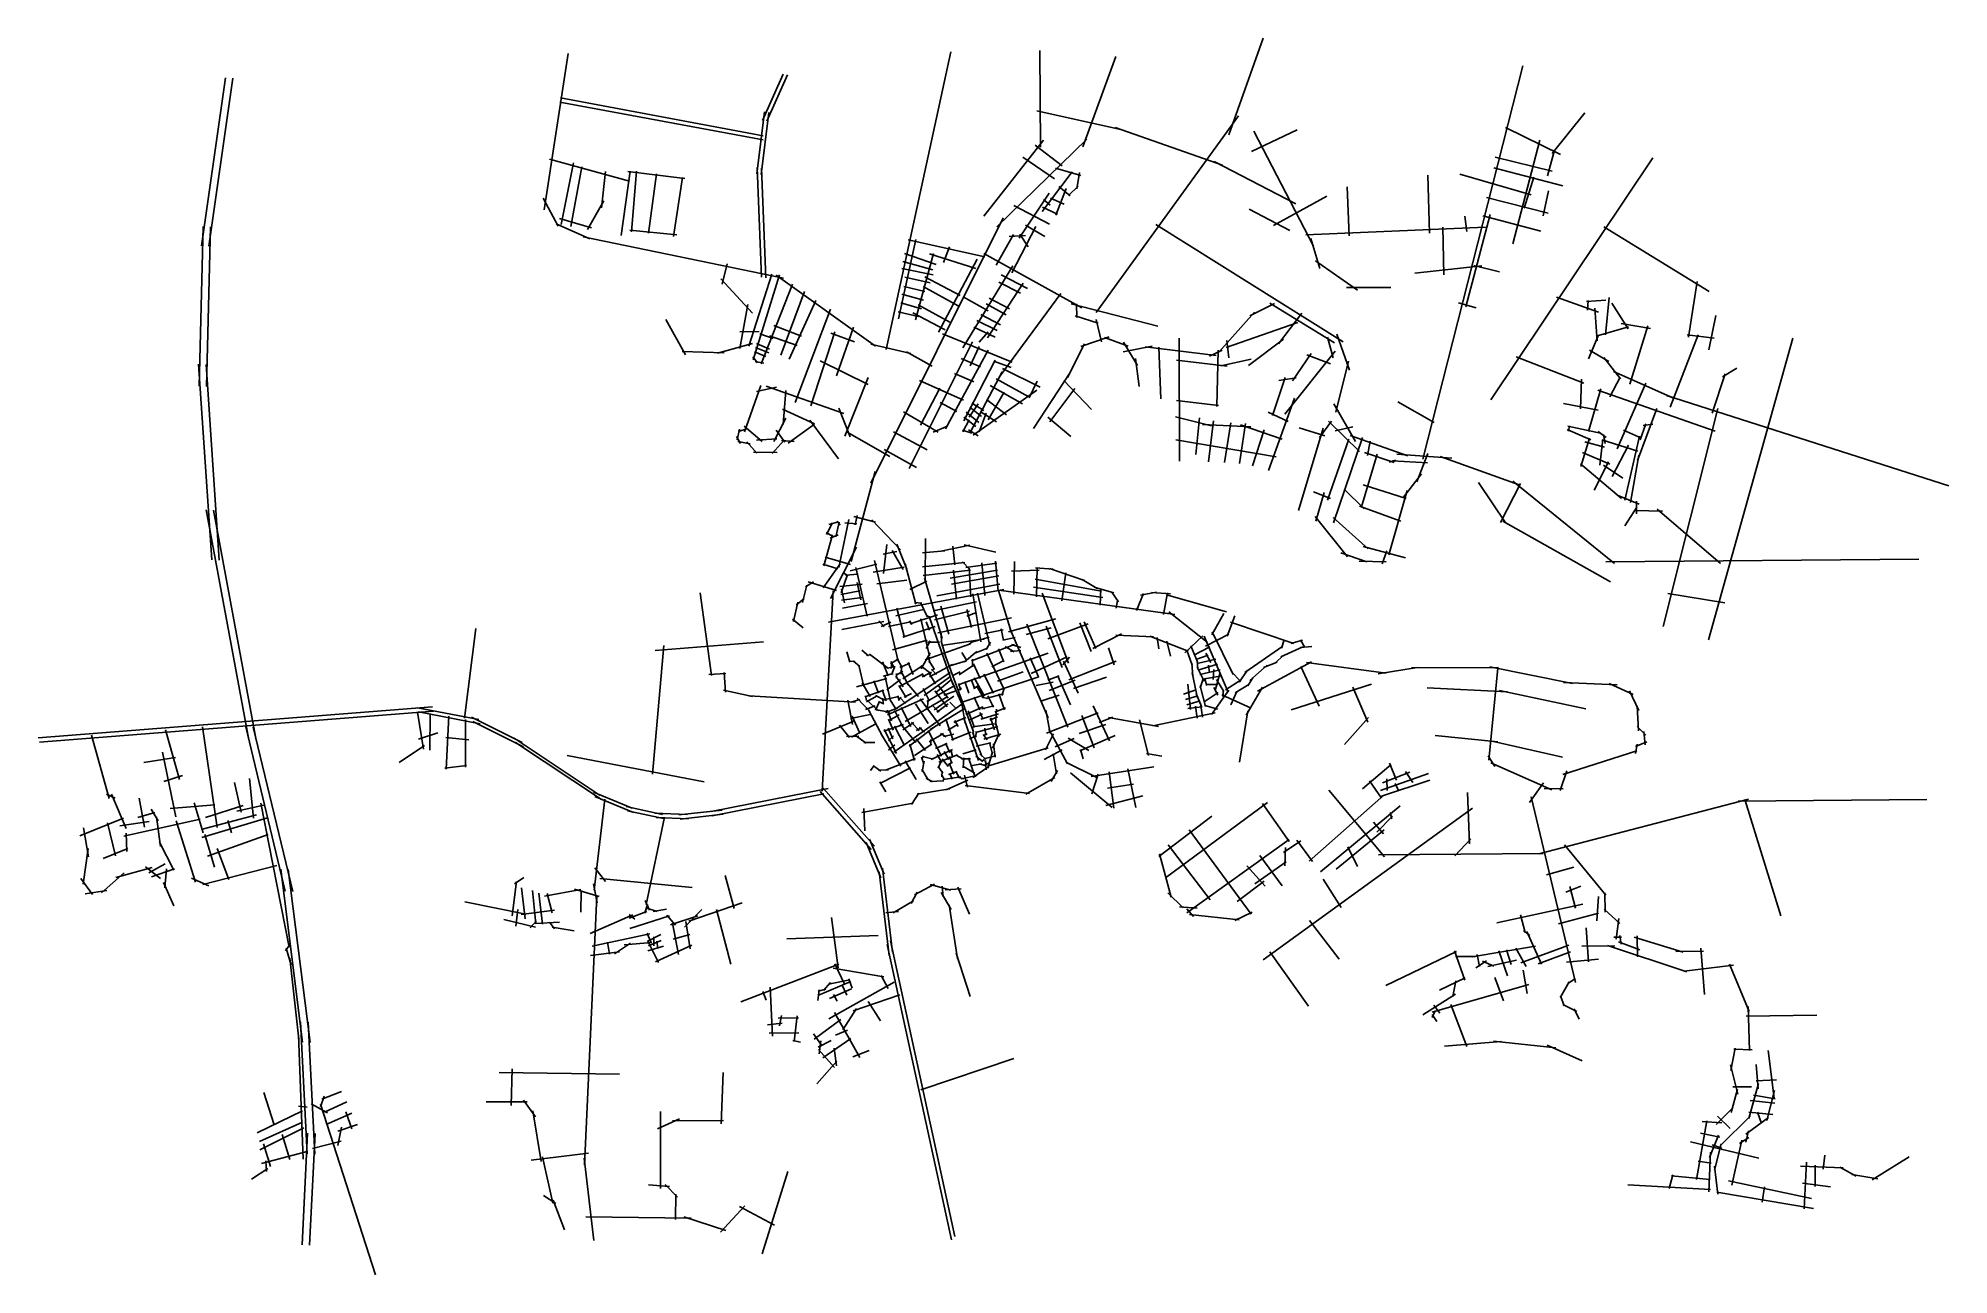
# Model space of a CAD drawing. Header units: metres. Extents: x -5894 to 1804, y -1131 to 3852.
import ezdxf

# ---------------------------------------------------------------- set-up
doc = ezdxf.new("R2010")
doc.units = ezdxf.units.M
doc.header["$MEASUREMENT"] = 0
doc.layers.add('路网', color=2, linetype='Continuous')

msp = doc.modelspace()

# ---------------------------------------------------------------- linework, layer by layer
at = {"layer": '路网'}
for p, q in [((-1096.6, 3462.3), (-957.8, 3852)), ((-3855.5, 3160.3), (-3759.2, 3791)), ((-2477.3, 2597.1), (-2217.1, 3796.9)), ((-1855.6, 3413), (-1858.3, 3802.3)), ((-1685.1, 3413.8), (-1552.7, 3778.3)), ((-2975.7, 3520.4), (-2892.8, 3707.6)), ((-2958.2, 3517.7), (-2875.3, 3704.8)), ((-315.3, 2156.2), (87.9, 3741.2)), ((-5140.1, 3692.8), (-5236.5, 3015)), ((-5110.1, 3691.5), (-5206.5, 3013.6)), ((-3792.8, 3594.9), (-2973.5, 3441.9)), ((-3790.1, 3611.8), (-2972.8, 3459.2)), ((-2998.9, 3305), (-2967.6, 3555.3)), ((-2981.4, 3302.2), (-2950.1, 3552.5)), ((-1870.9, 3559), (-1526.7, 3483.1)), ((206.3, 3386.9), (337.3, 3550.8)), ((-1631.8, 2747), (-1057.6, 3539.3)), ((-1555.1, 3492.4), (-1122, 3340.3)), ((-1004.8, 3395.5), (-821.7, 3483.3)), ((-996.2, 3477.7), (-755.9, 3014.5)), ((17.9, 3492.5), (240.2, 3383.8)), ((-2084.4, 3135.1), (-1844, 3441.1)), ((-2031.4, 3091.8), (-1668.6, 3444.5)), ((-1767.8, 3337.3), (-1877, 3420.7)), ((47.7, 3023.1), (156.7, 3441.5)), ((186.8, 3298), (215.1, 3400.5)), ((-3834.6, 3364.7), (-3511.5, 3275.3)), ((-3787, 3100.8), (-3737.3, 3350.3)), ((-3703.4, 3334.1), (-3748.3, 3093.5)), ((-3624.5, 3168.7), (-3607.8, 3314.2)), ((-3509, 3316.7), (-3545.1, 3057.6)), ((-3518.8, 3314.7), (-3289.1, 3286.3)), ((-3504.3, 3071.9), (-3483.8, 3316)), ((-2979.5, 2889.5), (-2997.6, 3330.6)), ((-2961.9, 2886.7), (-2980, 3327.8)), ((-1926.6, 3373.1), (-1799, 3285)), ((-1849.1, 3154.3), (-1728.3, 3313.5)), ((-1795.2, 3328), (-1693.6, 3298.1)), ((-1698.9, 3311.1), (-1709.5, 3245.2)), ((-1156.1, 3354.7), (-826.6, 3185.2)), ((611.5, 3370), (-41.4, 2395.2)), ((-28.8, 3330.2), (249.4, 3257.7)), ((-24, 3372), (205.6, 3316.2)), ((-3403.5, 3305.6), (-3435.1, 3066.5)), ((-3334.9, 3052.4), (-3298.8, 3290.8)), ((-1752.8, 3246.2), (-1793.7, 3138.4)), ((-1735.5, 3216.8), (-1781.7, 3253.9)), ((-1703.7, 3256.3), (-1742.7, 3218.3)), ((-620.3, 3253.2), (-611.6, 3056.1)), ((-288.2, 3066.7), (-295.2, 3299.5)), ((-166.2, 3304.6), (121.2, 3221.2)), ((93.5, 3167), (131.9, 3291.8)), ((169.8, 3136), (191.7, 3237.4)), ((-3859.3, 3207.3), (-3798.9, 3093.9)), ((-3680.4, 3080.5), (-3615.7, 3196.8)), ((-1963.4, 3177.9), (-1820, 3102)), ((-1941.5, 3046.5), (-1821, 3228)), ((-1786.5, 3143.2), (-1848.2, 3171.1)), ((-1842.9, 3201.4), (-1816.4, 3178.8)), ((-1815.9, 3207.7), (-1760, 3183.2)), ((-1014.7, 3163.6), (-851.2, 3076.9)), ((-917.3, 3097.6), (-701.8, 3215.5)), ((-58.7, 3210.2), (190.6, 3146.7)), ((-5229.9, 3092.9), (-5245.7, 2450.3)), ((-5199.9, 3091.6), (-5215.7, 2449)), ((-3807.7, 3103.7), (-3672.1, 3043.4)), ((-3793.2, 3125.9), (-3664.2, 3087.8)), ((-2539.2, 2058.4), (-2006.7, 3128.4)), ((-1971.6, 2906.1), (-1874.6, 3092.8)), ((-1916.6, 3098.2), (-1838.7, 3053.3)), ((-1390.4, 3101.4), (-635.5, 2628.4)), ((-786.6, 3059.6), (-62.4, 3089.9)), ((-235, 3090.9), (-230.7, 2898.5)), ((-138.1, 3073.2), (-146.2, 3135.5)), ((-43.2, 3141.4), (-141.4, 2769.8)), ((-73.6, 3136.7), (160.3, 3074.8)), ((414.9, 3092.2), (838.8, 2831.5)), ((-3698.3, 3050.9), (-2890.9, 2885.3)), ((-3510.6, 3078), (-3321.3, 3059.2)), ((-2428.3, 2721.1), (-2357.9, 3041.2)), ((-2389.1, 3039), (-2080.2, 2971.4)), ((-2221.8, 3010.9), (-2247, 2947.6)), ((-2034.2, 2937.6), (-1964.4, 3060.3)), ((-1981.6, 3053.1), (-1915.7, 3057.4)), ((-1938.6, 3062.7), (-1904.7, 3011.6)), ((-766, 3044.8), (-729.9, 2923.9)), ((-3118.5, 2942.3), (-3138, 2860.9)), ((-2410.2, 2951.9), (-2289.4, 2918.9)), ((-2403, 2984.3), (-2276.5, 2939.7)), ((-2359.2, 2717.5), (-2287.2, 2984.3)), ((-2303.1, 2982.8), (-2116.8, 2923.9)), ((-2267.1, 2667.4), (-2111.1, 2962)), ((-2168.5, 2604.2), (-1967.6, 2934.4)), ((-2084.2, 2984.1), (-1689.3, 2764.9)), ((-748.2, 2954.9), (-578.6, 2836.3)), ((-347.8, 2905.5), (-78, 2934.1)), ((-110.1, 2936.7), (-6, 2910.7)), ((-3143.1, 2882.9), (-3015.8, 2743.9)), ((-3031.1, 2611.6), (-2938.6, 2901.6)), ((-3013.1, 2556.3), (-2906.8, 2897.8)), ((-2981.1, 2540.3), (-2854.7, 2861.1)), ((-2921.2, 2896.7), (-2521.1, 2611)), ((-2413.8, 2924.6), (-2288, 2898)), ((-2406.7, 2851), (-2321.9, 2831.1)), ((-2401.7, 2888.8), (-2300.2, 2866.7)), ((-2329, 2851.3), (-2187.3, 2773.7)), ((-2321.8, 2890.9), (-2178.7, 2815.4)), ((-2069, 2643.9), (-1925.5, 2865.4)), ((-2022.9, 2868.2), (-1936.8, 2824)), ((-2013.5, 2897.8), (-1908.1, 2842.8)), ((756, 2646.8), (790.4, 2871.4)), ((-3067.6, 2601.5), (-3034.5, 2779.5)), ((-2902.5, 2574.9), (-2805.9, 2831.5)), ((-2868.7, 2559), (-2761.1, 2795.5)), ((-2418.1, 2785.2), (-2334.7, 2761.5)), ((-2413.9, 2820.7), (-2327.3, 2796.8)), ((-2348.4, 2778.1), (-2221.1, 2707.6)), ((-2167.7, 2809.8), (-2066.8, 2753.2)), ((-2075.1, 2781.7), (-1993.7, 2737)), ((-2062.4, 2804.7), (-1980.1, 2761.9)), ((-2022.4, 2485.6), (-1773.9, 2823.6)), ((-1731.7, 2782.2), (-1382.2, 2690.9)), ((-1710.7, 2782), (-1708.8, 2726)), ((-1012.3, 2733), (-912.5, 2783.2)), ((-931.8, 2784.9), (-671.1, 2624.3)), ((-622.5, 2847.7), (-443.6, 2846.9)), ((-170.9, 2785.7), (-99.9, 2765.8)), ((223, 2808.8), (392.8, 2747.6)), ((344.3, 2791.3), (421.9, 2796.9)), ((347.8, 2755.6), (350.8, 2795.4)), ((420.9, 2656.6), (436, 2807)), ((447.1, 2784.5), (512.3, 2681.1)), ((-3365.1, 2718.7), (-3286.3, 2575.6)), ((-2930.2, 2694.6), (-2818.2, 2650.7)), ((-2843.9, 2383.3), (-2701.7, 2759.5)), ((-2429.7, 2749.6), (-2348.9, 2730.1)), ((-2370.7, 2745.7), (-2239.1, 2676.7)), ((-2111.8, 2714.9), (-2030, 2674)), ((-2095.4, 2738.4), (-2016.3, 2696.6)), ((-1716.4, 2733.2), (-1622.7, 2703.9)), ((-1631.6, 2718.4), (-1609.9, 2628.1)), ((-1136.9, 2586.5), (-992.9, 2748.4)), ((-1108.1, 2605.9), (-818.7, 2706.3)), ((-802.4, 2743.5), (-896.2, 2620.3)), ((377.8, 2764.1), (387.8, 2633.1)), ((483.8, 2701.8), (602.9, 2682.7)), ((837.4, 2596.5), (865.4, 2734.1)), ((-3157.4, 2582.6), (-3015.8, 2621.4)), ((-3067.6, 2669.3), (-2989.5, 2670.1)), ((-2999.7, 2622.3), (-2947.8, 2599.3)), ((-2987, 2660.7), (-2932.6, 2641.9)), ((-2947.3, 2652.5), (-2836.2, 2614.3)), ((-2781.6, 2370.4), (-2684.2, 2669.3)), ((-2700.5, 2663.2), (-2605.1, 2628)), ((-2678.1, 2491.5), (-2608.5, 2687.5)), ((-2539.2, 2618.4), (-2377.9, 2581.5)), ((-2129, 2627.8), (-2384.6, 2117.7)), ((-2250.9, 2661.2), (-1969.6, 2546.3)), ((-2124.5, 2687.6), (-2038.9, 2647.7)), ((-2102.9, 2626.5), (-2067.1, 2669.3)), ((-1677.7, 2620.1), (-1747.3, 2485.1)), ((-1692.7, 2609.4), (-1578.6, 2648.3)), ((-1598.3, 2646), (-1502.1, 2610.6)), ((-1521, 2626.6), (-1465, 2533.4)), ((-1295.9, 2147.8), (-1296.8, 2643.2)), ((-1104.2, 2634.1), (-1097.2, 2563.8)), ((-1017.3, 2533), (-876.7, 2638.6)), ((-699.8, 2647.8), (-676.3, 2564.6)), ((-661.1, 2659.7), (-610.6, 2514.7)), ((352.9, 2560.1), (391.1, 2653)), ((382.7, 2651.8), (513, 2689)), ((518.8, 2458.1), (592.1, 2692.6)), ((681, 2365), (794.8, 2657.1)), ((749.4, 2656.5), (859.2, 2643.7)), ((835.6, 1428), (1175.4, 2643.7)), ((-3300.1, 2588.9), (-3130.3, 2583.6)), ((-3014.5, 2567.9), (-2996.6, 2544.4)), ((-3008, 2587.5), (-2962.6, 2569.6)), ((-3004.9, 2549.2), (-2970, 2543.1)), ((-3004.5, 2605.8), (-2950, 2584.4)), ((-2743.1, 2552.2), (-2550.3, 2456.9)), ((-2395.4, 2587.8), (-2292.8, 2530.2)), ((-2238.8, 2278.2), (-2065.9, 2594.5)), ((-2175.2, 2561.7), (-2097.2, 2527.1)), ((-2038.7, 2554.2), (-2165.2, 2310.4)), ((-2139.3, 2531.7), (-2103.2, 2609.2)), ((-2043.7, 2550.8), (-1973.3, 2525.5)), ((-1522.3, 2587.5), (-1406.3, 2610.8)), ((-1472.9, 2561.7), (-1457.9, 2447.9)), ((-1434.5, 2607.7), (-1148.4, 2573.8)), ((-1378.8, 2607.1), (-1371.1, 2398.8)), ((-1307.1, 2554.8), (-1104, 2529.9)), ((-1174.2, 2570.7), (-1123.7, 2595)), ((-1139.5, 2594.6), (-1145, 2368)), ((-1129, 2531.6), (-1007.1, 2558.2)), ((-871.7, 2337.1), (-668.9, 2591.2)), ((-840.1, 2471.4), (-764.5, 2581.2)), ((-782.1, 2576.5), (-687.7, 2539.5)), ((-614.8, 2550.4), (-665.6, 2345.4)), ((61, 2568.6), (334.1, 2461.3)), ((356.2, 2594.9), (434.3, 2549.3)), ((414.1, 2565), (481.7, 2479.7)), ((-5248, 2538.7), (-5194.7, 1750)), ((-5218, 2537.3), (-5164.7, 1748.7)), ((-2644.3, 2248.1), (-2550.3, 2485.3)), ((-2343.3, 2472.6), (-2166.3, 2392.7)), ((-2201.5, 2501.1), (-2123.7, 2467.3)), ((-2009.9, 2507.6), (-2140.4, 2259.9)), ((-2033.8, 2479.8), (-1903.3, 2406.3)), ((-2008.4, 2521.5), (-1857, 2445.3)), ((-1901.5, 2402.7), (-1869.6, 2469.3)), ((-1883.5, 2279.7), (-1736.1, 2505.1)), ((-1761.7, 2473.1), (-1650.2, 2356.1)), ((-920.3, 2331.2), (-870.4, 2484.9)), ((-894.7, 2472.1), (-825.9, 2483.5)), ((324.1, 2478.1), (319.9, 2358.2)), ((439, 2406.9), (480.2, 2485.9)), ((453.2, 2508.6), (692.1, 2402.7)), ((851.2, 2340.3), (902.7, 2499.2)), ((892.2, 2488), (950.4, 2522.8)), ((-3048.3, 2265.5), (-2982.2, 2452.8)), ((-3000.6, 2428.9), (-2919.5, 2445.9)), ((-2961.6, 2450.1), (-2647.7, 2339.3)), ((-2892.2, 2295.9), (-2881.5, 2431.7)), ((-2338.9, 2292.3), (-2260.7, 2441.8)), ((-2126.3, 2252.1), (-1870.7, 2434.1)), ((-2073.4, 2396.7), (-1993, 2333.6)), ((-2066.9, 2314.5), (-2002.6, 2425)), ((-2058.2, 2452.1), (-1928.3, 2379.2)), ((-1817.6, 2306.5), (-1717.9, 2439.7)), ((-1307.1, 2392.5), (-1138.7, 2372.2)), ((-936.4, 2109.5), (-832.1, 2401.7)), ((-415.8, 2387.3), (-269.4, 2303.4)), ((352.8, 2267.3), (401.8, 2438.5)), ((389.8, 2434), (862.6, 2268.4)), ((468, 2197.8), (583.7, 2462.2)), ((667.3, 2411.9), (1804.2, 2048.2)), ((-2930.4, 2227.3), (-2882, 2321.3)), ((-2894.7, 2357), (-2766.9, 2298.4)), ((-2784.8, 2312.5), (-2669.3, 2157.3)), ((-2668.4, 2360.8), (-2621.9, 2245)), ((-2407, 2345.8), (-2267.9, 2263.8)), ((-2260.3, 2383.9), (-2192.2, 2347.1)), ((-2168.4, 2265.5), (-2143.1, 2314.7)), ((-2164.5, 2324.2), (-2115.8, 2287)), ((-2155.5, 2345), (-2104.4, 2303)), ((-2142.5, 2324.2), (-2106.4, 2378.4)), ((-2141, 2364.6), (-2093.4, 2328.1)), ((-2132.7, 2381.9), (-2083.6, 2351.7)), ((-2102.1, 2265.1), (-2074.5, 2340.5)), ((-2099.4, 2348.1), (-2032.8, 2306.4)), ((-1825.8, 2325), (-1733.7, 2246.7)), ((-1311.9, 2325.8), (-1166.8, 2290.4)), ((-1214.7, 2321.5), (-1229.2, 2173.8)), ((-1158.2, 2310.3), (-1178.6, 2145.2)), ((-937.9, 2345.3), (-857.6, 2306.9)), ((-673.5, 2379), (-585.9, 2226.5)), ((251.5, 2379.8), (391.5, 2353)), ((549.4, 2150.3), (628.1, 2359.9)), ((653.2, 1481.9), (873.8, 2359.8)), ((-3079.9, 2247.5), (-3064, 2218.4)), ((-3068.3, 2276.1), (-3077.7, 2233.8)), ((-3043.1, 2276.1), (-3072.6, 2266.7)), ((-3049.7, 2288.6), (-2976.8, 2227.3)), ((-2999.9, 2232.8), (-2917.5, 2237.6)), ((-2920.8, 2271.8), (-2885.7, 2224.4)), ((-2872.5, 2220.5), (-2766.4, 2296.2)), ((-2634.7, 2264.5), (-2462.8, 2166.9)), ((-2447.4, 2265.7), (-2312.1, 2192.7)), ((-2288.4, 2263.8), (-2230.3, 2289.1)), ((-2169.4, 2273.1), (-2132.1, 2260.4)), ((-2145.7, 2273.7), (-2107.3, 2249.9)), ((-1310.7, 2233.3), (-905.9, 2165.3)), ((-1202.9, 2295), (-1007.5, 2286)), ((-1089.3, 2302.4), (-1114.6, 2141.5)), ((-1029.5, 2299.1), (-1054, 2137.8)), ((-1049.6, 2293.4), (-881.8, 2235.9)), ((-954.4, 2273.4), (-1001.7, 2129)), ((-816.5, 1948.3), (-716.3, 2280.8)), ((-812.8, 2282.3), (-709.6, 2249.4)), ((-732.1, 2242.7), (-682.6, 2308.6)), ((-699.4, 1990.9), (-612.9, 2235.7)), ((-695.2, 2308.1), (-570.9, 2186.7)), ((-557.9, 2242.4), (-675, 1899.4)), ((-668.4, 2269.6), (-597.4, 2285.3)), ((-608.4, 2250.5), (-376.1, 2169.1)), ((265.9, 2275.8), (361.8, 2233.1)), ((269.6, 2288.4), (401.3, 2261)), ((275.4, 2290.5), (271.7, 2268.4)), ((321.5, 2125.5), (356.3, 2239.7)), ((391, 2266.7), (423.3, 2242.3)), ((398.5, 2131.6), (409.8, 2235)), ((405.8, 2233.8), (551, 2187.6)), ((412.7, 2255.2), (420, 2218.9)), ((493.4, 2272.2), (565.8, 2240)), ((498.8, 1990.7), (558.4, 2248.5)), ((560.5, 2233.2), (583.2, 2298.1)), ((572.6, 2291.8), (612.3, 2296.5)), ((-3074.7, 2227.4), (-3025.1, 2218)), ((-3038.4, 2225.2), (-2999, 2180.4)), ((-3012.3, 2184.2), (-2916.1, 2182.9)), ((-2937.5, 2177.8), (-2888.2, 2232.1)), ((-2899, 2231.2), (-2848.1, 2226.5)), ((-2485.9, 2194.6), (-2355.7, 2122.2)), ((-562, 1963.6), (-499.2, 2176.1)), ((-550.2, 2182.4), (-430.1, 2141.5)), ((-537.9, 2170.6), (-527.5, 2227.9)), ((-420.4, 2176.3), (-198.1, 2159.8)), ((-339.2, 2063.9), (-295.4, 2178.5)), ((-244.6, 2166.3), (73.7, 2052.5)), ((328.5, 2183), (438.3, 2134.8)), ((337.7, 2225.4), (416.7, 2204.2)), ((447.3, 2086), (513.1, 2212.5)), ((522, 1980.8), (554.8, 2172.3)), ((-2617.9, 1743.1), (-2521.4, 2105.8)), ((-450.1, 2143.3), (-423.7, 2151.5)), ((-437.4, 2149.3), (-296.8, 2140.2)), ((-392.9, 2002.7), (-321, 2097)), ((319.7, 2136.3), (486.1, 1997.6)), ((375.2, 2030.3), (433, 2144.7)), ((412.9, 2130.9), (491.3, 2079)), ((-755.5, 2024.5), (-687.3, 1996.5)), ((-746.6, 1905.8), (-713, 2020.8)), ((-632.1, 2034.2), (-551.7, 1955.7)), ((-555.7, 2051.9), (-381.8, 1997.3)), ((-451.9, 1769.9), (-378.2, 2029.3)), ((-91, 2061.4), (18.9, 1897.5)), ((-1.7, 1900), (78.2, 2057.1)), ((48, 2066.7), (457.5, 1735)), ((467.8, 2010.6), (557, 1973.8)), ((-5217.3, 1950.8), (-5045.9, 1024.4)), ((-5187.3, 1949.5), (-5015.9, 1023.1)), ((-2602.7, 1890.7), (-2594.7, 1928.2)), ((-619, 1762.2), (-748.5, 1925.2)), ((-570, 1965.7), (-404.2, 1905.9)), ((499.2, 1887.4), (547.5, 1961.7)), ((540.8, 1949), (651.2, 1946.6)), ((546.1, 1986), (546.1, 1934.8)), ((628.5, 1953.6), (884.7, 1735)), ((-2728.8, 1725.1), (-2693.9, 1851.3)), ((-2719.3, 1859.7), (-2693.9, 1845)), ((-2717.8, 1851.9), (-2693.3, 1899.6)), ((-2708, 1892.9), (-2669.4, 1902.6)), ((-2703.1, 1837.8), (-2670.6, 1850.6)), ((-2679.8, 1842.7), (-2666.3, 1902.1)), ((-2674.6, 1905.3), (-2662.6, 1889.2)), ((-2667.8, 1718.6), (-2628.4, 1912.1)), ((-2643.7, 1899.5), (-2595.9, 1894.5)), ((-2607.7, 1924), (-2520.5, 1901.8)), ((-2534.6, 1910.6), (-2419.5, 1789.8)), ((-675.7, 1920.6), (-535.5, 1793.9)), ((7.8, 1906), (440.7, 1661.4)), ((-2702.2, 1593.9), (-2597.6, 1800.9)), ((-2489.5, 1773.1), (-2433.9, 1782.9)), ((-2475.3, 1811.9), (-2488.5, 1694.9)), ((-2453.6, 1787.3), (-2408.9, 1710.7)), ((-2434.4, 1812.6), (-2394.2, 1712.5)), ((-2331.2, 1778.1), (-2240.8, 1786.7)), ((-2321, 1663.4), (-2319.5, 1836.3)), ((-2257.8, 1784.5), (-2141, 1809.5)), ((-2208.3, 1805.1), (-2200.8, 1729.2)), ((-2163.5, 1809.8), (-2035.1, 1780.6)), ((-645.6, 1778.6), (-540.9, 1741.7)), ((-555.5, 1803.7), (-384.3, 1757.5)), ((-460.6, 1786.5), (-478.8, 1733.8)), ((-2732.4, 1731.9), (-2672.5, 1713.8)), ((-2731.2, 1637.7), (-2663.3, 1733.5)), ((-2722.9, 1761), (-2621.5, 1731.6)), ((-2652.4, 1699.2), (-2630.9, 1686)), ((-2622.9, 1705.4), (-2514.9, 1732.5)), ((-2599.2, 1718.6), (-2554.2, 1522.7)), ((-2530.4, 1699.8), (-2405.4, 1720)), ((-2524.1, 1746.7), (-2429.2, 1341.8)), ((-2401.5, 1734.1), (-2358.5, 1571.1)), ((-2330.5, 1721.4), (-2160.5, 1739)), ((-2328.4, 1686.2), (-2137.5, 1708.1)), ((-2219.4, 1675.6), (-2029.4, 1708.6)), ((-2206.3, 1708.6), (-2194.1, 1591.1)), ((-2169.8, 1741.3), (-2139.9, 1711)), ((-2156.7, 1718.4), (-2031.2, 1736)), ((-2143.1, 1716.1), (-2135.9, 1601.4)), ((-2092, 1738.1), (-2079.6, 1606.1)), ((-2036.8, 1744.3), (-2026.1, 1623)), ((-1972.3, 1703.7), (-1860.5, 1708.2)), ((-1960.7, 1742.9), (-1962.5, 1612.1)), ((-1875.9, 1717.9), (-1805.1, 1712.3)), ((-1869.4, 1718.9), (-1871.7, 1601.4)), ((-1819.8, 1715.1), (-1677.9, 1666.6)), ((-1753.3, 1697), (-1769.4, 1585)), ((-571.3, 1744.5), (-463.4, 1742.2)), ((422.1, 1741.9), (1683, 1753.2)), ((-3226.9, 1616.8), (-3181.8, 1283.2)), ((-2814.8, 1578), (-2796.7, 1648.2)), ((-2802.1, 1640.9), (-2770.4, 1660.6)), ((-2792.1, 1660.6), (-2678.1, 1626)), ((-2735, 817.3), (-2690.9, 1625)), ((-2709.9, 1499.2), (-2004, 1630)), ((-2664.8, 1642.4), (-2573.6, 1652.3)), ((-2660.4, 1610.4), (-2583.5, 1624.7)), ((-2633.8, 1691.2), (-2658.4, 1616.3)), ((-2657.9, 1631.1), (-2645.6, 1576.4)), ((-2640.9, 1688.2), (-2589.8, 1692.5)), ((-2594.3, 1658.7), (-2579.5, 1588.7)), ((-2514.6, 1653.6), (-2394.1, 1667.4)), ((-2382.5, 1630.9), (-2313.5, 1663.4)), ((-2322.6, 1676.6), (-2251.3, 1432.5)), ((-2273.2, 1604.4), (-2019.9, 1651.5)), ((-2214.1, 1652.4), (-2023, 1685.9)), ((-2025.5, 1626.7), (-1972.2, 1455.8)), ((-2023.8, 1627.5), (-1314.3, 1530)), ((-1883.3, 1640.1), (-1604.1, 1598.5)), ((-1877.4, 1671.9), (-1609.5, 1624)), ((-1687.1, 1671.1), (-1626.7, 1634.6)), ((-1639.7, 1640.4), (-1560.6, 1616.4)), ((-1612.9, 1634.2), (-1615.4, 1567.5)), ((-1568.4, 1619.6), (-1541.9, 1580.5)), ((-1452.8, 1606.9), (-1388.8, 1619.6)), ((-1407.7, 1618.5), (-1331.5, 1612.5)), ((-1343.9, 1617.1), (-1360, 1529.4)), ((-2850.7, 1501.3), (-2833.7, 1578.8)), ((-2839.9, 1567.6), (-2807.9, 1593.9)), ((-2656.9, 1587.7), (-2572.6, 1598.1)), ((-2653.6, 1555.8), (-2552.8, 1573.5)), ((-2438, 1524.3), (-2327.6, 1549.6)), ((-2433.9, 1554.6), (-2403.1, 1437.2)), ((-2362.9, 1577.3), (-2333.6, 1575.1)), ((-2338.5, 1577.6), (-2311.9, 1521.8)), ((-2287.9, 1544.5), (-2113.2, 1580.4)), ((-2283.4, 1507.6), (-2141.8, 1543)), ((-2257, 1563.2), (-2225.1, 1449.9)), ((-2152.1, 1549.7), (-2133.1, 1477.4)), ((-2128.3, 1613.2), (-2095.7, 1418.8)), ((-2109.2, 1616.2), (-2059.5, 1404.3)), ((-1849.3, 1615.2), (-1743.2, 1333.4)), ((-1545.1, 1586.7), (-1550.1, 1554.8)), ((-1469.1, 1546.1), (-1440.4, 1614.2)), ((-1347.4, 1609.2), (-1106, 1540.3)), ((-1339.1, 1539.9), (-1183.6, 1418.1)), ((672.2, 1613.8), (901.8, 1576.2)), ((-4175.9, 1112.2), (-4130.4, 1473.4)), ((-2854.7, 1511.2), (-2812.5, 1475.6)), ((-2656.3, 1469.4), (-2486.9, 1501.9)), ((-2507.1, 1504), (-2486.2, 1479.3)), ((-2497.8, 1480.7), (-2459, 1498.7)), ((-2467.6, 1480.8), (-2377.7, 1500.4)), ((-2409.8, 1438.8), (-2279.4, 1481.5)), ((-2383.1, 1503.6), (-2373.5, 1489.5)), ((-2380.6, 1492.4), (-2270.1, 1527.7)), ((-2337.4, 1512.6), (-2303, 1361.3)), ((-2316.9, 1500.1), (-2302.3, 1466.5)), ((-2315.9, 1524.3), (-2302.1, 1520.1)), ((-2304.1, 1521.6), (-2208.4, 1249.2)), ((-2269.5, 1455.8), (-1972.5, 1516.1)), ((-2153.1, 1523.5), (-2113.1, 1537.4)), ((-2079.7, 1453.6), (-2006.1, 1467.6)), ((-2014.4, 1471.7), (-2004.2, 1424.6)), ((-1984, 1460), (-1794.1, 1511.5)), ((-1977.7, 1470.4), (-1824.5, 1112.9)), ((-1913.8, 1449.6), (-1813.3, 1476)), ((-1911.1, 1490), (-1745.5, 1075.3)), ((-1833.1, 1482.6), (-1767.8, 1316.3)), ((-1825.8, 1432.1), (-1663.7, 1491.4)), ((-1696.7, 1495.8), (-1652, 1380)), ((-1679.9, 1499.4), (-1632.9, 1393.2)), ((-1164.8, 1448.3), (-1116.4, 1533.4)), ((-1103.7, 1442.1), (-1073, 1524.8)), ((-1090.2, 1498.2), (-834.5, 1412.5)), ((-3373.9, 1404.8), (-3418.6, 886.6)), ((-3407.7, 1385), (-2971.7, 1419.7)), ((-2451.5, 1387.6), (-2311.8, 1426)), ((-2320.1, 1346.3), (-2138.1, 1411.6)), ((-2315.8, 1392.4), (-2300.8, 1423.4)), ((-2310.3, 1418.7), (-2262.4, 1418.7)), ((-2255.2, 1414.4), (-2256, 1454.1)), ((-2255.9, 1422.6), (-2236, 1353.5)), ((-2254.9, 1404.4), (-2082.4, 1430.5)), ((-2147, 1406.8), (-2128, 1421)), ((-2137.7, 1416.3), (-2062.5, 1438.4)), ((-2133.6, 1343.3), (-1960.1, 1408.8)), ((-2122.9, 1372.4), (-2068.9, 1394.3)), ((-2074.9, 1388.8), (-2057.7, 1418)), ((-2024.9, 1391.3), (-2004, 1338.3)), ((-2007.6, 1426.1), (-1957.8, 1437)), ((-1997.4, 1400.1), (-1961.5, 1379.3)), ((-1971.9, 1408.1), (-1934.9, 1396.1)), ((-1644.7, 1393.2), (-1529.6, 1451.8)), ((-1581.3, 1395.1), (-1559.3, 1326.5)), ((-1552.3, 1446.9), (-1399.9, 1439)), ((-1415, 1441.7), (-1260.5, 1382)), ((-1385, 1436.8), (-1378.9, 1391.2)), ((-1347.2, 1421.8), (-1332.2, 1361.8)), ((-1274.3, 1375.6), (-1201, 1444.2)), ((-1266.3, 1386.5), (-1245.1, 1325.9)), ((-1250.1, 1402.9), (-1223.4, 1339.1)), ((-1237.5, 1366.2), (-1172.7, 1399.4)), ((-1196.4, 1442.9), (-1099.8, 1216.8)), ((-1190.2, 1401.6), (-1096.3, 1450.7)), ((-1164.2, 1460.4), (-1079.6, 1287.9)), ((-1032.1, 1296.1), (-878.9, 1401.7)), ((-886.7, 1359.2), (-798.5, 1398.7)), ((-884.2, 1393.6), (-874.4, 1427.5)), ((-847.4, 1412.7), (-799.3, 1425.6)), ((-807.9, 1396.7), (-762.2, 1400.1)), ((-807.4, 1427.5), (-791.1, 1396.5)), ((-2636.5, 1378.8), (-2623.6, 1338.1)), ((-2627.5, 1341.1), (-2603.8, 1339.9)), ((-2609.3, 1341.3), (-2583.6, 1319.7)), ((-2587.7, 1325.1), (-2567.6, 1240)), ((-2575.9, 1385.7), (-2549, 1363.6)), ((-2556.4, 1364.5), (-2538.9, 1367.5)), ((-2545.3, 1369.1), (-2468.1, 1311.4)), ((-2491.9, 1338.3), (-2469.8, 1282.1)), ((-2474.8, 1313), (-2452.3, 1318)), ((-2460.1, 1330.5), (-2427.4, 1350.3)), ((-2458.7, 1340.4), (-2443.3, 1312.5)), ((-2456.9, 1312.5), (-2454.8, 1338.3)), ((-2443, 1321.3), (-2455.9, 1287)), ((-2433.3, 1352.6), (-2413.1, 1314.2)), ((-2422.4, 1316.3), (-2382.7, 1333.9)), ((-2415.8, 1323.1), (-2417, 1288.7)), ((-2410.3, 1270.7), (-2332.3, 1322.9)), ((-2389.2, 1336), (-2368.3, 1287.4)), ((-2337.5, 1323), (-2296.8, 1291.1)), ((-2337, 1311.1), (-2300.4, 1375.4)), ((-2306.2, 1344.5), (-2283.4, 1308.4)), ((-2304.1, 1357.1), (-2302.8, 1335.5)), ((-2303.5, 1278.7), (-2210.2, 1327.8)), ((-2295.2, 1309.7), (-2274.9, 1287.5)), ((-2294, 1303), (-2282.8, 1313)), ((-2240.3, 1365.9), (-2125.2, 1056.8)), ((-2220.7, 1323.4), (-2154.1, 1343.3)), ((-2186.9, 1245.6), (-1825.3, 1374.4)), ((-2183.2, 1286.8), (-2122.1, 1328.2)), ((-2173, 1376.8), (-2154.1, 1345)), ((-2162.5, 1339.4), (-2111.6, 1379.9)), ((-2130.2, 1349), (-2129.5, 1318.4)), ((-2125.2, 1330.2), (-2098.4, 1271.9)), ((-2071.4, 1373.9), (-2003, 1229.8)), ((-2051.3, 1319.3), (-2003.1, 1344.2)), ((-1975.9, 1380.5), (-1935.1, 1384.7)), ((-1896.6, 1355.4), (-1863.2, 1278.6)), ((-1893.8, 1291.8), (-1748.7, 1359.5)), ((-1765.4, 1326.4), (-1738.6, 1357.9)), ((-1763.5, 1341.3), (-1704.3, 1212.3)), ((-1742, 1266.2), (-1550.4, 1340.9)), ((-1246.1, 1333), (-1242.4, 1281.2)), ((-1229.2, 1347.8), (-1179.5, 1365.4)), ((-1224.9, 1344.6), (-1221.8, 1309.7)), ((-1223.7, 1316.9), (-1196.7, 1260.9)), ((-1222.3, 1305.4), (-1141.9, 1329.1)), ((-1219.2, 1333), (-1149, 1349.7)), ((-1189.2, 1373.2), (-1169.6, 1336.1)), ((-1178.7, 1325.4), (-1174, 1295.7)), ((-1012.4, 1263), (-942.4, 1325.1)), ((-981.6, 1220.6), (-763.2, 1338.8)), ((-957.1, 1316.5), (-902, 1337.9)), ((-908.6, 1334.6), (-877.3, 1364.6)), ((-806.1, 1319.6), (-732.2, 1159.6)), ((-783.3, 1335.7), (-462.4, 1292.7)), ((-495.3, 1290.8), (-337.7, 1316.7)), ((-360.2, 1314.2), (-9.7, 1315.8)), ((-12.2, 1313.8), (-49.1, 942.7)), ((-45.7, 1318.6), (287.5, 1252.2)), ((-3192.3, 1288.1), (-3123.6, 1292.1)), ((-3129.8, 1296), (-3125.3, 1216.7)), ((-2597.6, 1238.1), (-2474.6, 1271.2)), ((-2573.9, 1254.2), (-2541.4, 1198.9)), ((-2527.3, 1262.2), (-2508.5, 1212.2)), ((-2489.1, 1281.4), (-2449.3, 1291.8)), ((-2483.3, 1284.8), (-2459.4, 1179.7)), ((-2474.8, 1226.1), (-2420.4, 1267.6)), ((-2446.8, 1144), (-2219, 1295.4)), ((-2439.2, 1281.2), (-2409.4, 1238.6)), ((-2438.4, 1284.1), (-2410.9, 1300.6)), ((-2435.5, 1291.4), (-2435.5, 1272.4)), ((-2427, 1237.6), (-2327.8, 1291.1)), ((-2426.2, 1244), (-2396.7, 1194.7)), ((-2418.6, 1302.7), (-2388.5, 1246)), ((-2392.9, 1253.2), (-2347.6, 1199.3)), ((-2335.7, 1289.6), (-2320.5, 1279.6)), ((-2331.8, 1279), (-2294.3, 1297.5)), ((-2328.6, 1231.8), (-2303.1, 1180.4)), ((-2325, 1203.8), (-2216.9, 1281.1)), ((-2314.3, 1179.1), (-2200.5, 1243.6)), ((-2305.6, 1295.1), (-2278.2, 1249.8)), ((-2278.6, 1213.8), (-2213.3, 1268.4)), ((-2268.8, 1246.1), (-2227.8, 1192.7)), ((-2213.2, 1260.5), (-2171.1, 1167.5)), ((-2212.2, 1282.8), (-2178.9, 1298.4)), ((-2188.3, 1223.6), (-2173.6, 1232.5)), ((-2186.7, 1252.1), (-2176.2, 1225.3)), ((-2185.9, 1298.8), (-2176, 1288.1)), ((-2171.4, 1175.8), (-1862.8, 1278.6)), ((-2161.1, 1260.2), (-2144.4, 1212.6)), ((-2135.3, 1267.6), (-2120.6, 1230.4)), ((-2125.9, 1231.4), (-2106.8, 1241.1)), ((-2122.9, 1274.9), (-2081.7, 1200.6)), ((-2113.8, 1242.8), (-2084.4, 1192.5)), ((-2084.5, 1289.2), (-2045.5, 1212.3)), ((-2028.7, 1261), (-1925.9, 1298.2)), ((-2011.4, 1203.5), (-2000.3, 1236.1)), ((-1873.2, 1243.4), (-1804.1, 1256.7)), ((-1825.6, 1265.3), (-1780.3, 1281.8)), ((-1820.1, 1223.3), (-1716.2, 1265.4)), ((-1785.8, 1281.3), (-1734.5, 1165.1)), ((-1722.3, 1230.8), (-1589.7, 1277.4)), ((-1262, 1248.4), (-1251.6, 1146.4)), ((-1244.7, 1294.2), (-1222.6, 1193.1)), ((-1213.3, 1287.9), (-1132, 1306.1)), ((-1212.8, 1241.6), (-1190.5, 1159.5)), ((-1199.6, 1271.3), (-1211.9, 1233.4)), ((-1202.5, 1268.4), (-1132.2, 1281)), ((-1195.3, 1273.6), (-1185.8, 1243.3)), ((-1189.8, 1248), (-1141, 1247.2)), ((-1157.1, 1307.7), (-1159.7, 1267.7)), ((-1156.9, 1235.1), (-1141.4, 1205.1)), ((-1152.5, 1222.7), (-1132.1, 1295.9)), ((-1146.2, 1268.1), (-1117.4, 1218.8)), ((-1109.7, 1226.1), (-1047.5, 1266)), ((-1087.3, 1299.3), (-1047.8, 1259.4)), ((-1071.6, 1213.3), (-1016.1, 1247.3)), ((-1055.7, 1256.9), (-1021.6, 1305.6)), ((-1027.1, 1124.4), (-961.3, 1237)), ((-1020.7, 1242.3), (-1000.6, 1274.6)), ((-845.5, 1145.9), (-521.3, 1249.1)), ((-596.8, 1236.9), (-536.4, 1096.1)), ((-297.9, 1234.6), (26.6, 1217.4)), ((252.1, 1255.3), (467.9, 1246.5)), ((436.3, 1252.2), (531.8, 1206.6)), ((-5894.2, 1033), (-4305.7, 1157)), ((-3133.6, 1224.4), (-3015.6, 1198.9)), ((-3031, 1201.5), (-2601.3, 1176.8)), ((-2631.3, 1183.8), (-2612.9, 1086.3)), ((-2619.3, 1176.2), (-2583.6, 1187)), ((-2594.9, 1192.1), (-2542.1, 1136.9)), ((-2562.8, 1197.3), (-2487.5, 1224.4)), ((-2561.4, 1146.4), (-2521.8, 1161.6)), ((-2560.5, 1201.9), (-2556.1, 1182.8)), ((-2558, 1186.5), (-2508.5, 1141.1)), ((-2556.6, 1177.7), (-2513.3, 1201.9)), ((-2520.9, 1143.7), (-2504.5, 1179.6)), ((-2520.3, 1203.3), (-2483.6, 1184.8)), ((-2508.5, 1178.6), (-2487, 1169.2)), ((-2493.5, 1226.1), (-2477.2, 1181.8)), ((-2491.3, 1191.9), (-2489.2, 1167.7)), ((-2487.6, 1185.5), (-2425.9, 1199.5)), ((-2472.1, 1125.1), (-2327.2, 1189.6)), ((-2461.9, 1185.3), (-2437.2, 1146.5)), ((-2447.2, 974.8), (-2172.2, 1168.6)), ((-2432.1, 1202.5), (-2423.6, 1183.1)), ((-2428.5, 1184.1), (-2416.6, 1195.9)), ((-2422.8, 1195.6), (-2400, 1171.4)), ((-2417, 1155), (-2378.4, 1077.9)), ((-2405.3, 1196.1), (-2375.8, 1211.3)), ((-2400.9, 1098.4), (-2229.3, 1198.5)), ((-2359.9, 1169.5), (-2308, 1089.7)), ((-2340.5, 1190.3), (-2260.5, 1080.4)), ((-2307.8, 1185.6), (-2311.8, 1145)), ((-2292.9, 1166), (-2263.7, 1136.2)), ((-2284, 1146), (-2205.3, 1200.1)), ((-2281.1, 1222.2), (-2232.2, 1158)), ((-2272.8, 1136.5), (-2227.4, 1169.7)), ((-2244.9, 1204), (-2192.6, 1222.9)), ((-2221.5, 1176.4), (-2194.6, 1149)), ((-2174.5, 1179.6), (-2159.8, 1090.1)), ((-2156.7, 1127.1), (-2086.5, 1158.1)), ((-2123.1, 1196.1), (-2100, 1145.4)), ((-2096.6, 1156.1), (-2079.6, 1149.6)), ((-2092.1, 1196.5), (-2068.6, 1190.5)), ((-2092, 1149.2), (-2043.1, 1162)), ((-2076.1, 1191.4), (-2004.9, 1210)), ((-2067.6, 1201.4), (-2045.4, 1156.7)), ((-2023.2, 1209.6), (-2001, 1145.7)), ((-1850.4, 1181.6), (-1779.8, 1204.5)), ((-1642.8, 1161.2), (-1577, 1020.2)), ((-1279.4, 1209), (-1227.8, 1225.8)), ((-1271.2, 1187.6), (-1221.4, 1201.2)), ((-1266.4, 1165.6), (-1212.3, 1181.7)), ((-1261.9, 1151.2), (-1204.1, 1157.9)), ((-1230.6, 1160.6), (-1224.5, 1111.4)), ((-1228.6, 1211.4), (-1207.2, 1159.1)), ((-1210.7, 1172.1), (-1202.5, 1115.4)), ((-1196.6, 1177.9), (-1139.4, 1215.9)), ((-1194.1, 1163.5), (-1141.4, 1148.5)), ((-1167, 1126.8), (-1096.8, 1224.9)), ((-1124.4, 1205.3), (-1006.2, 1151.6)), ((-1119.2, 1197.2), (-1120, 1226.3)), ((-1088.1, 1165.2), (-1064.7, 1219.3)), ((-6.5, 1222.8), (342.3, 1148.9)), ((517.3, 1222.5), (555.3, 1143.4)), ((548.3, 1161.7), (554.6, 1060.6)), ((-5889.4, 1015.6), (-4300.9, 1139.7)), ((-4366.3, 1154.1), (-4118.7, 1106.9)), ((-4365.9, 1136.4), (-4342.3, 987)), ((-4361.4, 1136.8), (-4113.9, 1089.6)), ((-4314.5, 1130.9), (-4315.6, 983.5)), ((-4250.8, 907), (-4239.9, 1120.3)), ((-4173, 1106), (-4173, 914.4)), ((-4147.9, 1115.3), (-3943.7, 1013.8)), ((-4143, 1098), (-3938.9, 996.5)), ((-2734.5, 1048), (-2608.1, 1099.1)), ((-2665.1, 1083.4), (-2625.6, 1034.4)), ((-2621.7, 1110.7), (-2542.1, 1126.1)), ((-2617.6, 1035.6), (-2522, 1087.4)), ((-2614.7, 1120.4), (-2583.3, 1051.3)), ((-2549, 1145.9), (-2490.6, 1036)), ((-2516.2, 1144.8), (-2462.7, 1136.6)), ((-2486.9, 1058.8), (-2407.4, 1085.9)), ((-2479.8, 1134.9), (-2431.4, 1151.7)), ((-2474, 1143.6), (-2455.5, 1101.5)), ((-2468.1, 1107.2), (-2449.7, 1063.9)), ((-2467.7, 1100.8), (-2425.7, 1125.6)), ((-2443.8, 1079), (-2403.5, 1001.6)), ((-2442.8, 1140.9), (-2410.8, 1077.5)), ((-2419.1, 1089.5), (-2357.9, 1013.9)), ((-2410.5, 1064.2), (-2365.4, 1094.5)), ((-2375.9, 1095.6), (-2344.9, 1060.6)), ((-2299.8, 1066.6), (-2163.2, 1149.4)), ((-2236.7, 1109.5), (-2206.9, 1022.2)), ((-2229, 1063.8), (-2190.6, 1086.7)), ((-2205.1, 1095), (-2156.9, 1115.1)), ((-2200.3, 1102.6), (-2187.8, 1078)), ((-2163.7, 1107.4), (-2105.2, 941.7)), ((-2147.5, 1141.1), (-2121.8, 1073.6)), ((-2138.7, 1105.5), (-2088.8, 1129)), ((-2128.3, 1077.2), (-2042.7, 1089.5)), ((-2118.2, 1054.1), (-2027.1, 1078.6)), ((-2099.6, 1134.6), (-2086.5, 1107.2)), ((-2096.6, 1107.5), (-2024.5, 1129.7)), ((-2060.4, 1103.9), (-2029.4, 1116.9)), ((-2056.8, 1112.7), (-2041.4, 1064.8)), ((-2039.2, 1135.5), (-1996.7, 1153.5)), ((-2037.2, 1094.7), (-2022.2, 1037.9)), ((-2032.6, 1148.2), (-2036.6, 1084.9)), ((-1833.7, 1143.9), (-1816.1, 1051.3)), ((-1831.8, 1050.8), (-1623.6, 1133.8)), ((-1699.3, 1050.3), (-1593, 1085.8)), ((-1688.5, 1122.3), (-1639.8, 992.2)), ((-1618.6, 1094.1), (-1564.7, 1116)), ((-1581.7, 1115.2), (-1379.5, 1078.9)), ((-1456.6, 1105.5), (-1420.6, 961.1)), ((-1403.3, 1080.7), (-1152.1, 1132.8)), ((-1020.5, 1141.3), (-1053.2, 934.9)), ((-631.3, 1005.1), (-533.5, 1114.3)), ((549, 1078), (583.8, 1043.2)), ((-5680, 1043.1), (-5608.4, 788)), ((-5380.8, 1064.6), (-5324.5, 864.1)), ((-5231.7, 1077.4), (-5173, 670.7)), ((-5058, 1076.8), (-4898.6, 415.3)), ((-5028, 1075.5), (-4868.6, 414)), ((-4440.1, 933.6), (-4337.6, 1001.5)), ((-4361.6, 1027.4), (-4283.4, 1052.9)), ((-4251.2, 1034.4), (-4158.9, 1024.2)), ((-3976.2, 1031), (-3630, 800.8)), ((-3971.3, 1013.7), (-3625.2, 783.5)), ((-2637.6, 1038.4), (-2587, 1039.4)), ((-2601.1, 1041.9), (-2558, 1011.4)), ((-2567.5, 1013.4), (-2523.5, 1013.9)), ((-2498.6, 1050.3), (-2419, 919)), ((-2485.8, 1065.7), (-2436.3, 969.6)), ((-2469.2, 1071.1), (-2450.4, 1029.2)), ((-2468.1, 1020.5), (-2447.9, 1040.7)), ((-2468.1, 982.9), (-2442.7, 1004.3)), ((-2384.8, 998.6), (-2282.8, 1077.3)), ((-2382.7, 1006.6), (-2364, 941.1)), ((-2364, 960.8), (-2292.9, 1006.6)), ((-2356, 1061.7), (-2335.1, 1072.9)), ((-2356, 1028), (-2319.2, 982)), ((-2344.5, 1074.3), (-2323.2, 1054.9)), ((-2308.7, 1062.6), (-2255, 958.4)), ((-2304.3, 1017), (-2246.4, 1049.6)), ((-2297.4, 1025.6), (-2298.1, 1003.1)), ((-2278.4, 989.7), (-2231.2, 1009.6)), ((-2258.2, 1049.9), (-2235.3, 1036.1)), ((-2246.7, 1038.2), (-2204.8, 1047.9)), ((-2238.6, 1011), (-2220.3, 974)), ((-2214.1, 1024.6), (-2136.8, 1055.8)), ((-2141.2, 1028.9), (-2113.8, 1040.3)), ((-2130.2, 1074.3), (-2126.2, 1046.1)), ((-2129.2, 1055.2), (-2092.6, 959.3)), ((-2116.5, 1035.5), (-2115.1, 1057.5)), ((-2115.1, 999.4), (-2055.4, 1012.2)), ((-2086.9, 1046.6), (-2070.1, 1024.6)), ((-2086.4, 1042.3), (-2070.9, 1049.3)), ((-2083.8, 1027.2), (-2016, 1047.6)), ((-2080.3, 1071.5), (-2075.4, 1044)), ((-2060.9, 1013.6), (-2048.9, 967)), ((-2049.1, 990.9), (-2021.7, 1049.9)), ((-2045.4, 1008.1), (-2038.7, 954.4)), ((-1835.4, 984.9), (-1803.1, 1048.1)), ((-1821.9, 1067.2), (-1746.8, 927.6)), ((-1795.9, 996.5), (-1720.1, 1029.4)), ((-1744.1, 1030.9), (-1660.9, 981.5)), ((-1697.6, 980), (-1555.1, 1042.2)), ((-265, 1041.5), (-13.5, 1015.9)), ((-30.3, 1018.3), (247.7, 955.3)), ((541.9, 998.1), (587.1, 1016.8)), ((541.9, 969.8), (548.3, 1007.1)), ((580.6, 1004.6), (575.4, 1058.7)), ((-5468.9, 933.2), (-5340.7, 953.9)), ((-5393.1, 975.3), (-5340.1, 714)), ((-3763.1, 961.1), (-3211, 854.9)), ((-2480.6, 901.8), (-2359.2, 948.9)), ((-2400.8, 939.5), (-2356.8, 864.7)), ((-2334.5, 954.2), (-2325.2, 927.8)), ((-2334.1, 948.4), (-2326.6, 960.4)), ((-2324.8, 939.1), (-2332.4, 896.9)), ((-2330.7, 957.3), (-2288, 947)), ((-2296.5, 945.2), (-2210.2, 985)), ((-2272, 965.3), (-2253.3, 932.9)), ((-2254.6, 941.3), (-2267.5, 910.4)), ((-2265.5, 933.9), (-2189.5, 963.7)), ((-2251.3, 947.3), (-2227.4, 917.6)), ((-2243.8, 977.5), (-2225.3, 945)), ((-2232.4, 919.3), (-2210.6, 935)), ((-2224.2, 930.9), (-2205.5, 886.6)), ((-2222.5, 957.4), (-2213.2, 929.4)), ((-2216.9, 984.8), (-2208.3, 954)), ((-2196.4, 963.6), (-2167.9, 946.8)), ((-2174.5, 948.2), (-2138.3, 948.2)), ((-2168.3, 968.2), (-2115.4, 984.2)), ((-2166.7, 912), (-2164.6, 952)), ((-2146.1, 952), (-2118.4, 874.7)), ((-2137.4, 920), (-2091.5, 928.2)), ((-2116.7, 958.1), (-2088.3, 937.6)), ((-2103.4, 928.3), (-2078.2, 920.7)), ((-2099.8, 968.1), (-2076.4, 945.6)), ((-2094.6, 938.3), (-2081.6, 943.9)), ((-2086.9, 945.1), (-2073.3, 933.8)), ((-2084.6, 948.2), (-2035.7, 960.7)), ((-2083.3, 921), (-2059.9, 932.6)), ((-2077.3, 940.8), (-2074.5, 903.5)), ((-2069.5, 918.2), (-1825.2, 991.7)), ((-2068.4, 909.8), (-2049.5, 975.7)), ((-1840.3, 945), (-1767.9, 984.2)), ((-1804.1, 968.4), (-1791, 888)), ((-1753.8, 934.4), (-1632, 873.5)), ((-1693.9, 986), (-1683.4, 947.8)), ((-1427.9, 968.9), (-1366.3, 958.7)), ((-558.5, 827.6), (-443.3, 924.8)), ((-449.5, 931), (-420.8, 862.5)), ((-52.3, 960.7), (-24.6, 916.9)), ((-40.7, 931.7), (205.1, 823.4)), ((249, 884.7), (547.7, 980.7)), ((-5388, 857), (-5313.5, 880.9)), ((-5103.6, 853), (-5075.8, 732.7)), ((-5026.9, 709.3), (-5042.9, 868.1)), ((-4255.5, 910.9), (-4168.7, 921)), ((-2540, 901.2), (-2525.3, 920.7)), ((-2528.8, 919.4), (-2499.3, 897.6)), ((-2509.2, 902.9), (-2467.5, 903.2)), ((-2502.4, 855.7), (-2479.2, 814.4)), ((-2500.3, 849.8), (-2379.3, 911.5)), ((-2334.1, 906), (-2308.2, 863.8)), ((-2316.2, 870.6), (-2291.4, 855.6)), ((-2300.9, 856.7), (-2245.1, 859.9)), ((-2268.5, 917.3), (-2249.4, 890.3)), ((-2254.8, 884.5), (-2243, 863.2)), ((-2251.2, 898.4), (-2253.7, 876.1)), ((-2248.2, 864.1), (-2176.5, 875)), ((-2247.7, 857.9), (-2246, 865.6)), ((-2235.8, 823.3), (-2148.2, 861.4)), ((-2225.9, 884.7), (-2191.3, 896.3)), ((-2220.7, 889.2), (-2211.7, 866)), ((-2196.4, 896.5), (-2183.9, 872.4)), ((-2191.1, 873.8), (-2164.2, 867.5)), ((-2174.7, 867.5), (-2111.9, 880.2)), ((-2169.1, 918.1), (-2119.8, 890.1)), ((-2161.8, 882.2), (-2149.9, 833.7)), ((-2128, 872.9), (-2063.3, 916.7)), ((-1914.6, 806.2), (-1797.3, 872.6)), ((-1812, 856.5), (-1786.8, 901.5)), ((-1734.8, 892.1), (-1567.5, 751.2)), ((-1652, 876.8), (-1399.4, 916.1)), ((-1649.2, 806.7), (-1623.5, 885.7)), ((-1579.5, 895.8), (-1559.9, 749.7)), ((-1503.4, 907.1), (-1471, 751.2)), ((-481.9, 789.3), (-529.3, 859.1)), ((-485.5, 820.9), (-292.1, 888.3)), ((-482, 797.4), (-287, 862)), ((-478.2, 850.7), (-368, 894.5)), ((-460.7, 867), (-458.5, 820.9)), ((-425.9, 849), (-412.4, 817)), ((-385.4, 897.3), (-355.6, 852.9)), ((115.2, 772.6), (171.4, 851)), ((238, 820.2), (264.5, 899.5)), ((-5618.5, 806.2), (-5583.5, 789.5)), ((-5598.6, 805.7), (-5540.5, 667.2)), ((-5487.2, 789.4), (-5466.4, 673.1)), ((-5265.4, 770.2), (-5228.9, 649.1)), ((-3656.9, 814.1), (-3501, 748.6)), ((-3610.6, 784.9), (-3654.2, 418.3)), ((-3652, 796.8), (-3496.2, 731.3)), ((-3183.1, 735.5), (-2710.7, 828.6)), ((-3178.3, 718.2), (-2728, 806.9)), ((-2743.9, 816.3), (-2537.5, 582)), ((-2730.9, 830.4), (-2524.5, 596.1)), ((-2375.9, 763.3), (-2346.1, 810.2)), ((-2352.7, 805.7), (-2220.5, 826.9)), ((-2159.6, 840.3), (-1899.4, 808.5)), ((-1592.3, 759.5), (-1443.1, 798.7)), ((-1586.1, 830.1), (-1480.6, 846.1)), ((-1352.5, 467.8), (-940.8, 771.4)), ((-773.7, 535), (-472.2, 802)), ((-693.2, 821.1), (-470, 553.4)), ((-135.5, 811.9), (-127.5, 605.1)), ((120.8, 795.1), (299.5, 46.6)), ((151.7, 564.8), (997.3, 785.3)), ((174.1, 827.9), (250.3, 827.3)), ((955.1, 777.8), (1715.2, 784.2)), ((983.3, 779.4), (1127.1, 315.6)), ((-5725.9, 637.3), (-5550.9, 708.2)), ((-5565.9, 678.3), (-5447.5, 695.8)), ((-5549, 636.9), (-5241.1, 704.2)), ((-5492.4, 711.4), (-5424.1, 732.2)), ((-5438.6, 744.5), (-5411.3, 698.1)), ((-5417.9, 714.3), (-5401.3, 594.3)), ((-5362.6, 747.8), (-5182.3, 762.9)), ((-5338.6, 697.8), (-5260.9, 451)), ((-5237.1, 662.8), (-5014.6, 721.9)), ((-5234.6, 631.2), (-4971, 710)), ((-5220.2, 711.3), (-5068.3, 759.8)), ((-5130.1, 699.1), (-5116, 649.1)), ((-5094.1, 737.7), (-4980, 762.9)), ((-4997.2, 768.8), (-4882.5, 188.4)), ((-3525.3, 755.9), (-3379, 724.3)), ((-3520.4, 738.6), (-3374.2, 707)), ((-3370.3, 713.5), (-3445.1, 361.3)), ((-3409.6, 728.4), (-3278.9, 723.4)), ((-3404.8, 711.1), (-3274.1, 706.1)), ((-3312.4, 722), (-3138.7, 741.7)), ((-3307.6, 704.7), (-3133.8, 724.4)), ((-2575.6, 731.1), (-2368.2, 769.3)), ((-2567.1, 748.4), (-2563.7, 658.4)), ((-1378.4, 554.5), (-1165.3, 716.5)), ((-960.9, 768.2), (-853.8, 614.9)), ((-958.8, 137.9), (-115, 749.6)), ((-728, 492.7), (-406.8, 758.5)), ((-514.1, 693.2), (-473.3, 645.2)), ((-500.1, 653), (-437, 717.2)), ((-446.5, 732.2), (-439.8, 706)), ((-5711.1, 669.9), (-5691.4, 553.3)), ((-5615.1, 690.2), (-5582.8, 556.5)), ((-5539.4, 648.1), (-5537.8, 574.9)), ((-5222.5, 642.7), (-5184, 511.3)), ((-5212, 556), (-4967.8, 643.4)), ((-2544.7, 624.4), (-2485.5, 482.8)), ((-1265.4, 327), (-853.8, 622.9)), ((-1256, 661.6), (-1007.3, 321.9)), ((-876.2, 570.9), (-806.8, 617.9)), ((-822.3, 619.6), (-759.2, 533.7)), ((-664.3, 502.8), (-470.5, 661.3)), ((-185.6, 557.2), (-121.7, 625.4)), ((-5693.4, 586.7), (-5713.7, 442.7)), ((-5633.1, 546.3), (-5532.8, 586.4)), ((-5406.1, 612.7), (-5347.1, 499.6)), ((-5172.7, 587), (-5125.7, 461.5)), ((-2557.7, 610.3), (-2498.5, 468.7)), ((-1375.8, 565.8), (-1329.2, 390.3)), ((-1341.5, 601.7), (-1171.8, 379.8)), ((-972.5, 558.3), (-881.9, 435.7)), ((-868.7, 590.4), (-871.6, 517)), ((-616.9, 593.7), (-578.9, 514.5)), ((-494.1, 561.7), (169.2, 566.4)), ((255.6, 601.3), (422.3, 398.8)), ((-5722.2, 465.6), (-5675.7, 401.4)), ((-5639, 407.3), (-5547.9, 487.9)), ((-5581.3, 469.5), (-5435.2, 509.5)), ((-5461.4, 513.4), (-5401.7, 465.6)), ((-5448, 488.9), (-5382.2, 524.6)), ((-5437.1, 472.1), (-5345.4, 504.9)), ((-5377, 505.2), (-5384.4, 428.2)), ((-5277, 467.7), (-5206.4, 436.3)), ((-5231, 441.3), (-4932.3, 518.6)), ((-4916.8, 503.5), (-4828.7, -193.7)), ((-4886.8, 502.2), (-4798.7, -195)), ((-3974.6, 444.8), (-3938.1, 469.3)), ((-3650.8, 508.9), (-3608.4, 453)), ((-3631.5, 465.4), (-3259.2, 428.9)), ((-3126, 477.8), (-3089.6, 344.4)), ((-2505.7, 493), (-2465.3, 154.8)), ((-2492.6, 507.1), (-2452.3, 168.9)), ((-1023.9, 516.9), (-950.8, 434.6)), ((-991.4, 444.3), (-865.9, 533.1)), ((-716, 463.4), (-643.9, 349.5)), ((183.2, 481), (294, 510.9)), ((-5705.2, 404), (-5617.4, 417.1)), ((-5389.7, 449.5), (-5348.3, 356)), ((-3966.6, 454.2), (-3984.9, 315.1)), ((-3947.4, 427.5), (-3932.2, 303.5)), ((-3903, 417.8), (-3888.9, 283.5)), ((-3877.5, 406.4), (-3862.8, 281.6)), ((-3854.2, 393.9), (-3707.3, 421.6)), ((-3843.9, 404.8), (-3822.8, 326.8)), ((-3733.3, 423.2), (-3634.2, 392.9)), ((-3706.2, 417.2), (-3708.4, 329.5)), ((-3642.8, 394.1), (-3693.5, -689)), ((-3656.5, 444.1), (-3642.1, 367.7)), ((-2376.7, 364.7), (-2352.2, 410.3)), ((-2363.7, 399.8), (-2282.5, 442.5)), ((-2300.2, 441), (-2217.6, 418.5)), ((-2255.6, 409.4), (-2215.2, 340.3)), ((-2252.2, 434.3), (-2247.4, 391.6)), ((-2239.2, 419.9), (-2175.4, 424.2)), ((-2188.8, 430.5), (-2141.3, 321.5)), ((-1342.9, 408.5), (-1281.3, 347.5)), ((-1063, 372.5), (-954.8, 455.3)), ((260.5, 410.4), (321.3, 434.5)), ((277, 433.6), (300.7, 346.6)), ((392.8, 393.2), (386.5, 295)), ((418.6, 408.4), (419, 330.7)), ((-4175.1, 371.1), (-3929.5, 321.4)), ((-3961.5, 340.8), (-3970.2, 274.3)), ((-3948.5, 320.8), (-3814.1, 338.7)), ((-3670, 244.4), (-3498.7, 319.5)), ((-3513.6, 306.1), (-3442.3, 332.3)), ((-3513.3, 320.1), (-3490.6, 301.7)), ((-3510.3, 264.4), (-3351.2, 315.1)), ((-3439.4, 362.2), (-3449.5, 325.5)), ((-3448.8, 377.4), (-3431.6, 338.2)), ((-3442.4, 345.7), (-3400.5, 332.3)), ((-3416.8, 333.2), (-3363, 341.6)), ((-3360.8, 318.2), (-3325.9, 277.8)), ((-3346, 278.5), (-3236.5, 315.8)), ((-3290, 269.4), (-3220.5, 340.5)), ((-3273.3, 293.7), (-3057.6, 367)), ((-3160.8, 341), (-3102.9, 120.5)), ((-2697.3, 309.2), (-2670.3, 106.4)), ((-2478.5, 327.8), (-2428, 332.6)), ((-2449.2, 327.3), (-2367.5, 376.3)), ((-2223.4, 359.5), (-2190.2, 141.9)), ((-1295.9, 352.1), (-1223.9, 346.6)), ((-1266.4, 343.7), (-1239.2, 312.9)), ((-1254.9, 320.2), (-1055.3, 299.2)), ((-1072.5, 296.6), (-1002.7, 330)), ((-16.6, 287.3), (329, 362.8)), ((78.9, 319.4), (96.7, 247.7)), ((231, 282.4), (393.2, 326.2)), ((415.9, 341.5), (479.2, 284.1)), ((-4018.2, 299.9), (-3891.1, 270)), ((-3911.9, 266.7), (-3886.8, 295)), ((-3891.2, 285), (-3794.4, 289.3)), ((-3834.5, 290.2), (-3813.5, 262.5)), ((-3823.1, 269.7), (-3734.6, 254.6)), ((-3662.3, 193.3), (-3429.9, 243)), ((-3440.9, 212.3), (-3385, 239.5)), ((-3440.3, 245.4), (-3426.1, 208.5)), ((-3339.1, 285.4), (-3313.9, 159.8)), ((-3335.3, 220.9), (-3268.3, 239.9)), ((-3267.4, 181.7), (-3284.5, 293.1)), ((-2878.2, 222.3), (-2509.3, 236.6)), ((-771.3, 296.8), (-651.7, 140.8)), ((90.4, 256.1), (116.7, 236.1)), ((103.4, 251.6), (162.7, 121.1)), ((342.7, 267.4), (352.2, 130.1)), ((474.3, 304.9), (464.3, 220.8)), ((478.9, 235.7), (484.6, 201.7)), ((549.5, 150.5), (548.7, 234.5)), ((-4882.7, 195.8), (-4897.3, 173.6)), ((-4895.7, 184.9), (-4874.7, 116.5)), ((-3668.9, 155.3), (-3552, 170.7)), ((-3600.5, 208.8), (-3592.2, 160.9)), ((-3571.8, 162.5), (-3507.9, 205.4)), ((-3533.8, 198.8), (-3421.8, 208.2)), ((-3439.5, 215.9), (-3395.4, 127.2)), ((-3437.5, 174), (-3375.3, 193.6)), ((-3435.4, 194), (-3384, 215.7)), ((-3414, 230.6), (-3413, 194.3)), ((-3406.4, 129.4), (-3260.2, 197.7)), ((-3401.6, 212.6), (-3398.1, 184.3)), ((-2472.9, 199.8), (-2214.3, -990.8)), ((-2459.9, 213.9), (-2201.3, -976.7)), ((-2195.3, 165.4), (-2138.4, -9.7)), ((-931.4, 169.8), (-776.2, -48.1)), ((-464.4, 34.6), (-179, 171.9)), ((-187.7, 173.7), (-146.1, 56.5)), ((-116.3, 150), (138.3, 192.5)), ((-96, 159.4), (-86.9, 110.5)), ((-9.4, 174.4), (25.5, 73.9)), ((22.3, 178.9), (40.9, 119.1)), ((59.5, 184.8), (101.2, 111)), ((80.2, 126), (273.7, 196.8)), ((149.3, 121.5), (280.4, 169.6)), ((325.6, 192.4), (458.9, 194.2)), ((429.2, 196.3), (748.8, 89.1)), ((454.5, 229.5), (485.7, 229.8)), ((473.9, 209.9), (558.8, 178.9)), ((536.4, 229.8), (734.3, 168.7)), ((704.2, 171.9), (815.3, 173.2)), ((804.9, 185.4), (820.2, -2.2)), ((-4880.1, 144.6), (-4843.8, -181.7)), ((-3063.4, -31.7), (-2668.8, 121)), ((-2690.5, 104.9), (-2487.3, 69.6)), ((-2684.3, 121.5), (-2643.6, 36.8)), ((-183.4, 151), (-103.5, 151)), ((-101.4, 106), (-57.9, 134.1)), ((-74.2, 132.7), (-29.4, 111.9)), ((-52.5, 111.4), (62.2, 137.2)), ((89.1, 96.6), (105.6, 1.8)), ((263.2, 129.2), (392.9, 140)), ((737.5, 91.7), (937.2, 116.4)), ((920.6, 120.5), (999.7, -70.1)), ((-2974.5, 9.7), (-2961, -24.6)), ((-2944.3, 27.5), (-2935.5, -169.5)), ((-2747.7, 17), (-2752.9, -26.2)), ((-2752.6, -5.8), (-2619.6, 50.4)), ((-2751.2, 11.8), (-2721, 19.9)), ((-2730.1, 14.7), (-2701.2, 46.5)), ((-2710.3, 40.3), (-2624.1, 57.9)), ((-2708, -99.9), (-2445.7, 48.4)), ((-2705.8, -18.3), (-2617, 21.6)), ((-2656.3, 38), (-2635.4, -3.9)), ((-2627.7, 61.8), (-2615, 23.8)), ((-2497, 75.4), (-2469.4, 22)), ((-277.4, -73.5), (111.8, 38.8)), ((-248.4, 15.1), (-144.5, 65.4)), ((-182, 53.7), (-194.3, -10.4)), ((-25.2, 67.1), (10.3, -27.7)), ((274.2, 49.3), (239.7, -11.9)), ((269.7, 42.3), (300.3, 63.4)), ((-2689.4, -1.9), (-2675.3, -28.8)), ((-2686.3, -74), (-2583.9, -255.5)), ((-2652.3, -143.7), (-2597.3, -57.8)), ((-2610.1, -67.6), (-2421.8, -2.8)), ((-2549.7, -30.2), (-2500.6, -108.2)), ((-315.6, -83.1), (-184, -1)), ((-276.9, -94.6), (-265.1, -67.5)), ((-271, -44.2), (-246.2, -77.6)), ((-202.6, -42.3), (-137.8, -211.1)), ((239.4, -6.6), (254.4, -47.5)), ((248.6, -41.4), (305.3, -70.3)), ((294.2, -59.8), (314.8, -101.7)), ((995.6, -49.5), (1000.9, -227.5)), ((-4837.1, -112), (-4810.2, -643.5)), ((-4807.1, -113.4), (-4780.2, -644.8)), ((-2955.2, -123.8), (-2896.5, -117)), ((-2912.6, -96.8), (-2830.5, -95.7)), ((-2907.4, -128.5), (-2899.6, -86.4)), ((-2836.2, -87.4), (-2848.2, -190.8)), ((-2767.2, -182.2), (-2660.2, -101.9)), ((-2682.2, -166), (-2633.1, -145.7)), ((-277.8, -83), (-259.3, -110.7)), ((988, -88.9), (1272.7, -85.6)), ((-4826.2, -665), (-4845.5, -164.1)), ((-2949, -158.1), (-2830, -156.5)), ((-2853.4, -186.6), (-2822.7, -194.4)), ((-2770.2, -160.4), (-2737.8, -205.6)), ((-2751.6, -214.5), (-2699.4, -186.9)), ((-2749.6, -223.6), (-2685.8, -296.2)), ((-2748.1, -240.6), (-2740.9, -188.7)), ((-2732.7, -256.6), (-2619.4, -179.4)), ((-2686.5, -217.6), (-2678.2, -288.7)), ((-2611.2, -252.4), (-2546.4, -227.2)), ((-227.8, -209.3), (-0.1, -191)), ((-30.4, -189.2), (220.2, -216.7)), ((186.2, -205.8), (326.5, -269.7)), ((943.7, -218.5), (925.8, -308.6)), ((937.7, -222.6), (1011.5, -224.4)), ((1076.6, -227.1), (1100.6, -419.4)), ((-3984.3, -300.9), (-3987.9, -449.4)), ((-2757.2, -361.4), (-2676.2, -270.7)), ((-2338.1, -386.5), (-1963.3, -259.8)), ((925.2, -284.5), (953.7, -404)), ((1028.3, -284.4), (1036.3, -381.9)), ((-4036.6, -315.5), (-3551.7, -322.2)), ((-3142.6, -522.8), (-3134.6, -315.8)), ((927.3, -476.7), (952.5, -383.3)), ((933.9, -373.5), (1009.2, -373.5)), ((997.9, -502), (1038.1, -360.6)), ((1027.8, -349.1), (1110.5, -345.1)), ((-4984.8, -396.9), (-4943.4, -527.6)), ((-4845.5, -451.2), (-4810.7, -455.9)), ((-4794.8, -442.3), (-4728.8, -479)), ((-4757.4, -443.3), (-4535, -1131.3)), ((-4742.2, -411), (-4756.3, -454.1)), ((-4751.6, -423.4), (-4672.6, -392.2)), ((-4741, -476.3), (-4651.3, -434)), ((-4089, -434.8), (-3923.9, -433.6)), ((-3939.2, -427.6), (-3891, -495.2)), ((866.3, -525.2), (934.9, -456.7)), ((1003.9, -429.2), (1103.5, -439.2)), ((1016.9, -407.3), (1104.5, -422.7)), ((1071.4, -509.4), (1101.4, -388.5)), ((-5012.6, -559.6), (-4829, -470.2)), ((-5002, -593.7), (-4829.8, -515.6)), ((-5001.4, -627.4), (-4824, -538.5)), ((-4734.6, -525.4), (-4630.8, -479.3)), ((-4687.4, -610.3), (-4672.7, -536.3)), ((-4686.7, -552.3), (-4608, -525)), ((-4654.7, -474.6), (-4631.2, -543.3)), ((-3901.1, -470.5), (-3868, -674.8)), ((-3398.3, -543.5), (-3310, -502.2)), ((-3387.2, -783.4), (-3386.5, -473.3)), ((-3339, -510.5), (-3133.6, -509.1)), ((788.1, -747.2), (828.7, -510.9)), ((810.1, -512.9), (890.1, -519.1)), ((872.1, -492.1), (923.9, -542.4)), ((882.7, -611), (1005.4, -491.2)), ((986.2, -564.8), (1078.1, -497.9)), ((998.9, -476), (1095.5, -485.4)), ((1033.8, -476.5), (1049.7, -521.8)), ((-4987.1, -603), (-4957.9, -694.7)), ((-4911, -565.6), (-4879.7, -666.8)), ((-4808.7, -560.4), (-4831, -1009.9)), ((-4778.7, -561.7), (-4800.9, -1011.3)), ((-4789.2, -622.5), (-4673, -593)), ((763.3, -595.5), (1039.1, -661.9)), ((803.3, -560.9), (882.2, -577.3)), ((839.4, -659), (876.4, -568.1)), ((851.4, -607.7), (890.2, -620.4)), ((859.5, -709.1), (886.5, -603.7)), ((929.4, -769.7), (970.8, -588.8)), ((961.1, -602.8), (998.7, -578.2)), ((986.2, -597), (996.8, -550.8)), ((-4994.6, -682.5), (-4816.5, -635.6)), ((-4977.6, -671.6), (-4974.8, -714.4)), ((-3907.9, -669.4), (-3677.1, -641.1)), ((-3862.9, -655.8), (-3820.7, -842)), ((-3694.7, -660.7), (-3654.8, -992.6)), ((794.7, -673.2), (846.4, -681.3)), ((837.6, -796.3), (843.8, -636.9)), ((1221.3, -866), (1230.5, -676.9)), ((1266.3, -775.6), (1265.4, -689.5)), ((1298.7, -705.9), (1305.1, -649.4)), ((1495.8, -748.2), (1644.5, -655.5)), ((-5034.7, -745.6), (-4968.7, -702.8)), ((-3435.5, -768.2), (-3350.7, -775.8)), ((-3368.6, -767.5), (-3318.3, -818.5)), ((-2976.8, -1046.8), (-2874.2, -714.5)), ((510.6, -769), (843.8, -787.2)), ((676.9, -783.8), (692.8, -728.6)), ((687.4, -731.9), (841, -746.9)), ((873.7, -806.5), (860.7, -693)), ((916.7, -753.2), (1250.8, -824)), ((1206.4, -693.3), (1378.3, -700.1)), ((1215.1, -761.8), (1328.1, -776.2)), ((1364.6, -697.7), (1430.9, -733.2)), ((1412.9, -726.7), (1517.9, -745.2)), ((-3857.9, -811.7), (-3809.1, -843.9)), ((-3819.9, -830.9), (-3774.2, -950.7)), ((-3324.5, -806.1), (-3326.6, -908.7)), ((869.8, -798.9), (1258.8, -864.5)), ((1062.3, -776.3), (1052.9, -838.9)), ((-3687.7, -898.1), (-3263.1, -903)), ((-3293.1, -897.5), (-3123.8, -952.9)), ((-3145.4, -959.6), (-3046.9, -853.9)), ((-3068.4, -855.7), (-2928.1, -930.7))]:
    msp.add_line(p, q, dxfattribs=at)

doc.saveas('drawing.dxf')
